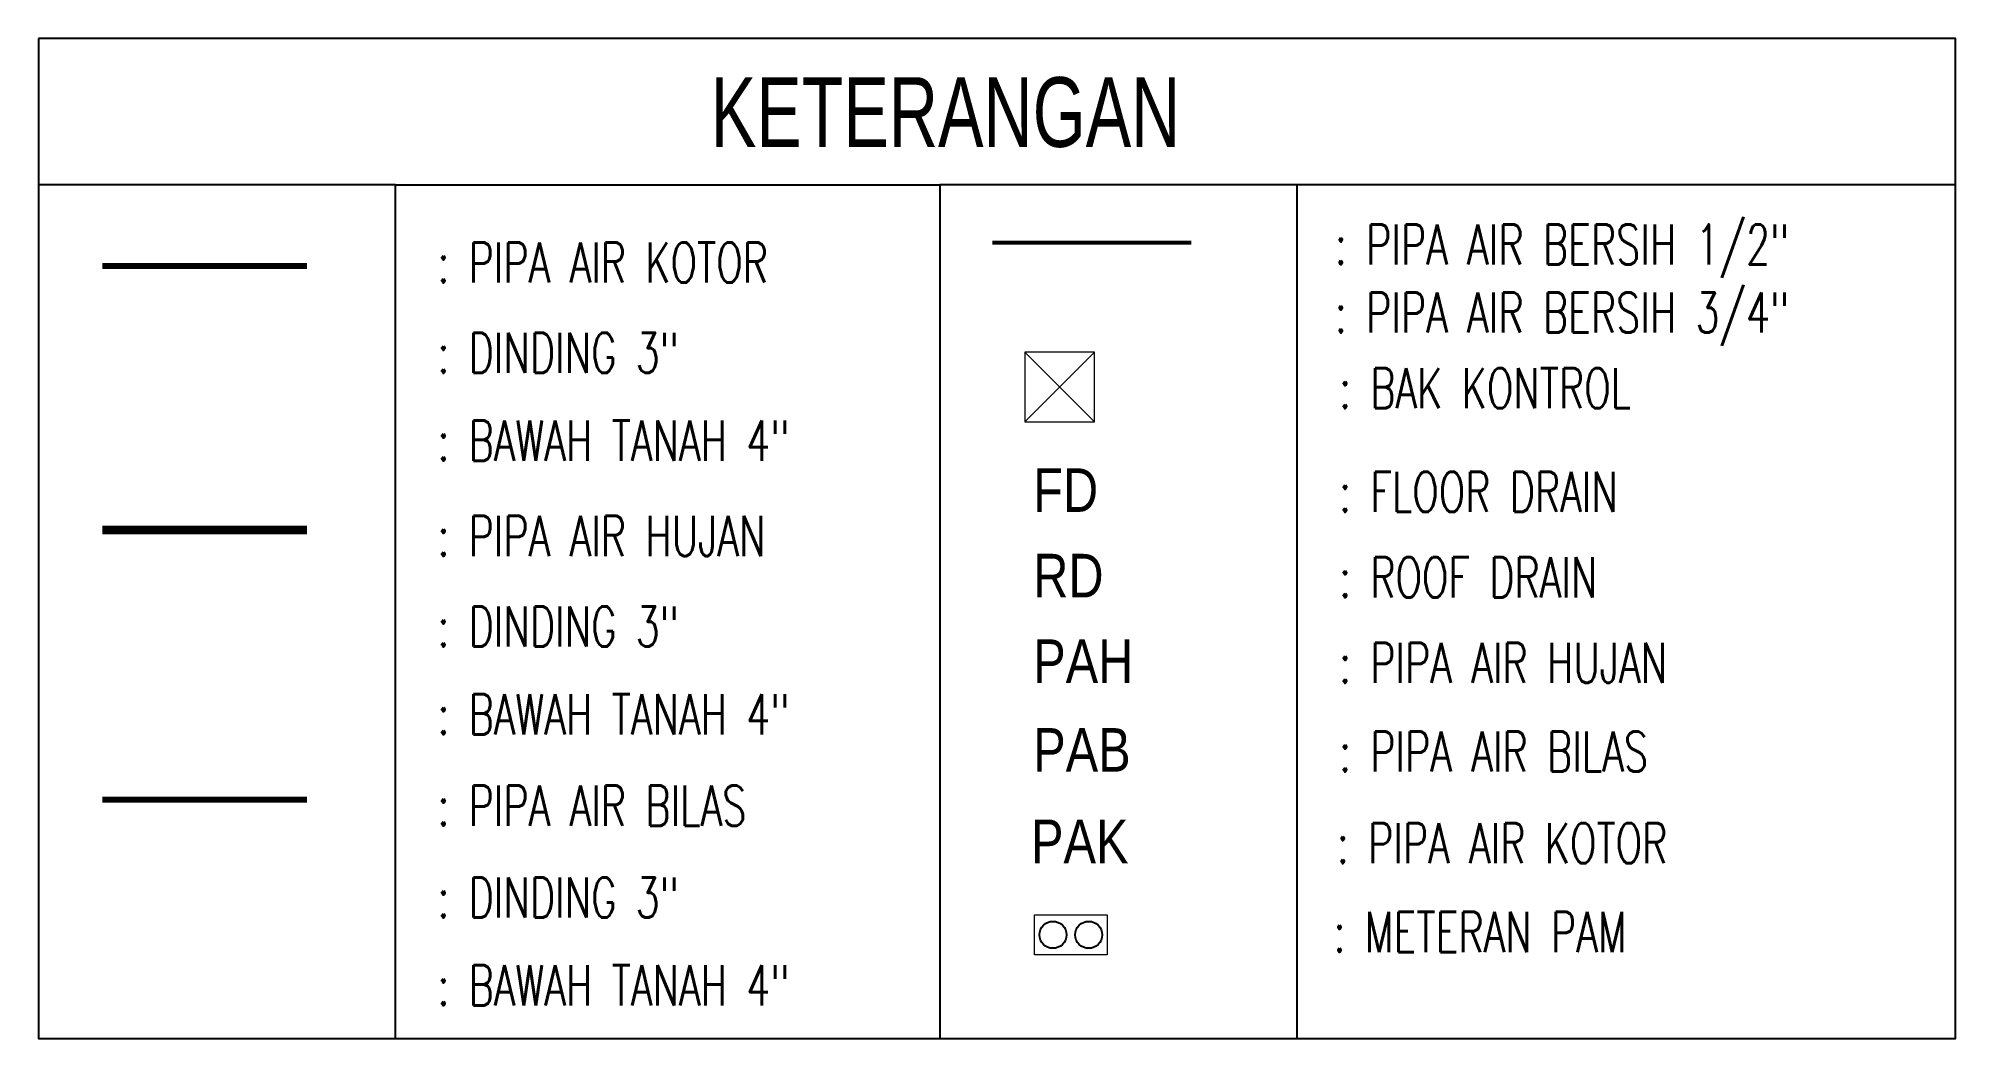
# Model space of a CAD drawing. Header units: millimetres. Extents: x 7371 to 278338, y -43753 to 35464.
# Drawn here: x 19339 to 28901, y -43753 to -38765 of the extents above; entities that cross this region are included whole.
import ezdxf

# ---------------------------------------------------------------- set-up
doc = ezdxf.new("R2010")
doc.units = ezdxf.units.MM
doc.header["$MEASUREMENT"] = 0
for name, pattern in [('ACAD_ISO05W100', [33, 24, -3, 0, -3, 0, -3]), ('DASHDOT2', [0.5, 0.25, -0.125, 0, -0.125]), ('HIDDEN', [0.375, 0.25, -0.125])]:
    doc.linetypes.add(name, pattern=pattern)
for name, color, linetype, lineweight in [('B', 5, 'Continuous', 20), ('DIM', 1, 'Continuous', 5), ('HACTH', 8, 'Continuous', 5), ('KOL', 5, 'Continuous', 18)]:
    doc.layers.add(name, color=color, linetype=linetype, lineweight=lineweight)
for name, color, linetype in [('FEN', 3, 'Continuous'), ('FIN', 1, 'Continuous'), ('T', 2, 'Continuous'), ('TX', 2, 'Continuous')]:
    doc.layers.add(name, color=color, linetype=linetype)
doc.styles.add('A', font='arial.ttf', dxfattribs={"width": 0.75})
doc.styles.add('SM', font='simplex.shx', dxfattribs={"oblique": 10})
doc.styles.get("Standard").update_dxf_attribs({"font": 'arial.ttf'})

msp = doc.modelspace()

# ---------------------------------------------------------------- texts
at = {"layer": 'DIM', "color": 2, "style": 'A', "width": 0.7}
msp.add_text('KETERANGAN', height=347.59, dxfattribs=at).set_placement((22693.1, -39306.6))
at = {"layer": 'T', "style": 'SM', "width": 0.7}
for s, p in [(': PIPA AIR BERSIH 1/2" ', (25805.4, -39892.7)), (': PIPA AIR KOTOR', (21329, -39982.9)), (': PIPA AIR BERSIH 3/4" ', (25805.4, -40232.6)), (': DINDING 3"', (21329, -40433.4)), (': BAK KONTROL', (25825.9, -40609.9)), (': BAWAH TANAH 4"', (21329, -40871.1)), (': FLOOR DRAIN', (25825.9, -41126.5)), (': PIPA AIR HUJAN', (21329, -41346.5)), (': ROOF DRAIN', (25825.9, -41552.8)), (': DINDING 3"', (21329, -41797.9)), (': PIPA AIR HUJAN', (25825.9, -41979.5)), (': BAWAH TANAH 4"', (21329, -42235.6)), (': PIPA AIR BILAS', (25825.9, -42421.7)), (': PIPA AIR BILAS', (21329, -42691)), (': PIPA AIR KOTOR', (25815, -42878)), (': DINDING 3"', (21329, -43149.5)), (': METERAN PAM', (25798.1, -43321)), (': BAWAH TANAH 4"', (21329, -43587.2))]:
    msp.add_text(s, height=199.86, dxfattribs=at).set_placement(p)
at = {"layer": 'TX', "width": 0.8}
for s, p in [('FD', (24301, -41126.5)), ('RD', (24301, -41552.8)), ('PAH', (24301, -41979.5)), ('PAB', (24301, -42421.7)), ('PAK', (24290.1, -42878))]:
    msp.add_text(s, height=217.24, dxfattribs=at).set_placement(p)

# ---------------------------------------------------------------- linework, layer by layer
for p, q in [((19339, -38765.4), (19339, -43752.9)), ((21120.3, -39495), (23835.9, -39495)), ((23835.9, -39495), (23835.9, -43163.6)), ((23835.9, -39495), (23835.9, -43752.9)), ((28901.4, -39495), (23835.9, -39495)), ((25617.2, -43752.9), (25617.2, -39495))]:
    msp.add_line(p, q)
msp.add_lwpolyline([(21120.3, -43752.9), (21120.3, -39495), (19339, -39495), (19339, -43752.9), (28901.4, -43752.9), (28901.4, -38765.4), (19339, -38765.4)])
at = {"layer": 'B', "linetype": 'ACAD_ISO05W100', "ltscale": 0.03, "const_width": 20}
msp.add_lwpolyline([(24096.2, -39783.7), (25089.2, -39783.7)], dxfattribs=at)
at = {"layer": 'B'}
msp.add_lwpolyline([(24307.8, -43334.6), (24307.8, -43135.8), (24669.2, -43135.8), (24669.2, -43334.6)], close=True, dxfattribs=at)
at = {"layer": 'FEN', "linetype": 'HIDDEN', "const_width": 30}
msp.add_lwpolyline([(20678.2, -42561.7), (19658.4, -42561.7)], dxfattribs=at)
at = {"layer": 'FIN'}
for centre in [(24399.1, -43235.3), (24577.8, -43235.3)]:
    msp.add_circle(centre, 67.3, dxfattribs=at)
at = {"layer": 'HACTH', "linetype": 'DASHDOT2', "const_width": 30}
msp.add_lwpolyline([(20678.2, -39900.5), (19658.4, -39900.5)], dxfattribs=at)
at = {"layer": 'KOL'}
for p, q in [((24606.2, -40677.3), (24258.6, -40329.7)), ((24258.6, -40677.3), (24606.2, -40329.7))]:
    msp.add_line(p, q, dxfattribs=at)
msp.add_lwpolyline([(24258.6, -40677.3), (24606.2, -40677.3), (24606.2, -40329.7), (24258.6, -40329.7)], close=True, dxfattribs=at)
at = {"layer": 'T', "linetype": 'HIDDEN', "ltscale": 0.5, "const_width": 43.4}
msp.add_lwpolyline([(20678.2, -41217.1), (19658.4, -41217.1)], dxfattribs=at)

msp.set_redraw_order([(e.dxf.handle, doc.entitydb.next_handle()) for e in msp.query("TEXT MTEXT ATTDEF DIMENSION ARC_DIMENSION")])  # texts and dimensions are drawn at this point

doc.saveas('drawing.dxf')
